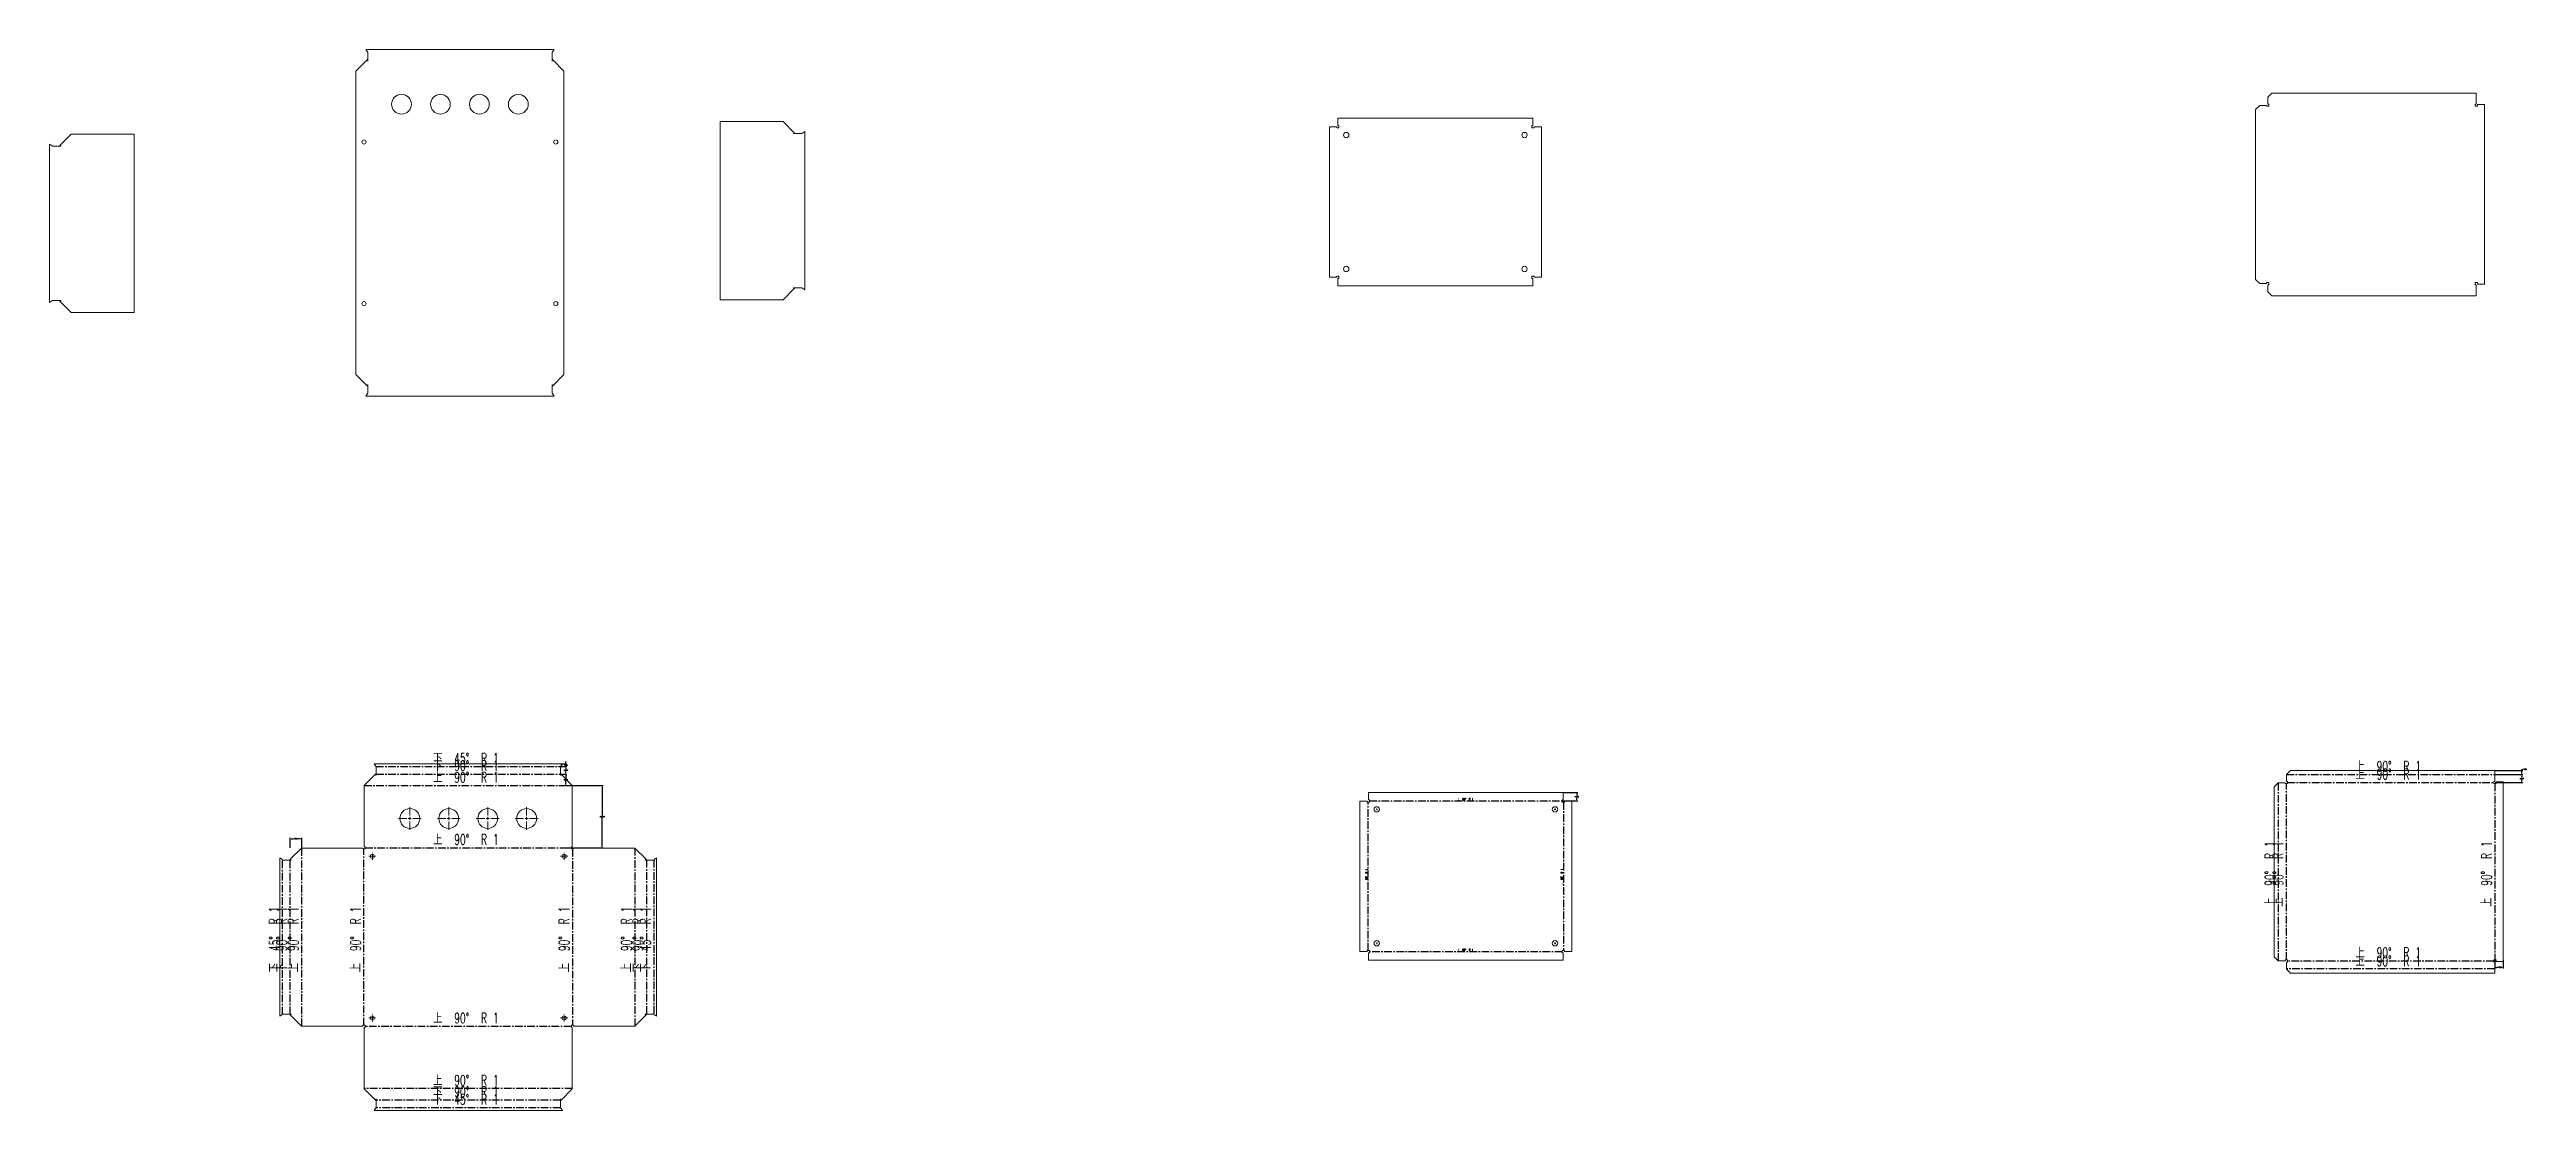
# Model space of a CAD drawing. Header units: inches. Extents: x -1581 to 435776, y -135375 to 2681.
# Drawn here: x -1039 to 3096, y 293 to 2064 of the extents above; entities that cross this region are included whole.
import ezdxf
from ezdxf.enums import TextEntityAlignment as Align

# ---------------------------------------------------------------- set-up
doc = ezdxf.new("R2010")
doc.units = ezdxf.units.IN
doc.header["$MEASUREMENT"] = 0
doc.linetypes.add('CENTERX2', pattern=[20.32, 12.7, -2.54, 2.54, -2.54])
doc.layers.add('bz', color=3, linetype='Continuous')
doc.layers.add('标注线', color=3, linetype='Continuous', lineweight=18)
doc.styles.add('DIM', font='txt.shx', dxfattribs={"width": 0.8, "bigfont": 'bigfont.shx'})
doc.styles.add('SLDTEXTSTYLE4', font='TXT', dxfattribs={"width": 0.636364, "bigfont": 'bigfont'})
doc.styles.get("Standard").update_dxf_attribs({"font": 'txt.shx'})
doc.dimstyles.new('zy', dxfattribs={"dimscale": 10, "dimtxt": 0.18, "dimasz": 0.18, "dimexe": 0.18, "dimexo": 0.0625, "dimgap": 0.09, "dimtad": 0, "dimtih": 1, "dimtoh": 1, "dimzin": 0, "dimdsep": 46, "dimtxsty": 'Standard', "dimcen": 0.09, "dimadec": 0, "dimazin": 0, "dimtfac": 1, "dimtofl": 0, "dimtmove": 0, "dimatfit": 3, "dimfxl": 0, "dimtolj": 1, "dimtzin": 0, "dimarcsym": 0})

msp = doc.modelspace()

# ---------------------------------------------------------------- texts
at = {"color": 7, "linetype": 'Continuous', "lineweight": 0, "attachment_point": 2, "style": 'SLDTEXTSTYLE4'}
for s, insert, char_height in [('\\M+189BA  45\\M+1818B  R 1', (-343.989, 889.733), 17.5), ('\\M+189BA  90\\M+1818B  R 1', (-343.989, 877.263), 17.5), ('\\M+18FE3  90\\M+1818B  R 1', (2864.774, 876.284), 17.5), ('\\M+18FE3  90\\M+1818B  R 1', (-343.989, 857.949), 17.5), ('\\M+18FE3  90\\M+1818B  R 1', (2864.806, 863.171), 17.5), ('\\M+18FE3  90\\M+1818B  R 1', (1324.418, 814.254), 3.5), ('\\M+18FE3  90\\M+1818B  R 1', (-343.989, 754.036), 17.5), ('\\M+18FE3  90\\M+1818B  R 1', (1324.418, 562.541), 3.5), ('\\M+18FE3  90\\M+1818B  R 1', (2864.774, 551.377), 17.5), ('\\M+18FE3  90\\M+1818B  R 1', (2864.806, 565.058), 17.5), ('\\M+18FE3  90\\M+1818B  R 1', (-343.989, 455.923), 17.5), ('\\M+18FE3  90\\M+1818B  R 1', (-343.989, 352.01), 17.5), ('\\M+189BA  90\\M+1818B  R 1', (-343.989, 332.696), 17.5), ('\\M+189BA  45\\M+1818B  R 1', (-343.989, 320.226), 17.5)]:
    msp.add_mtext(s, dxfattribs=dict(at, insert=insert, char_height=char_height))
at = {"color": 7, "linetype": 'Continuous', "lineweight": 0, "attachment_point": 2, "rotation": 90, "style": 'SLDTEXTSTYLE4'}
for s, insert, char_height in [('\\M+18FE3  90\\M+1818B  R 1', (2658.973, 687.515), 17.5), ('\\M+18FE3  90\\M+1818B  R 1', (2672.086, 687.515), 17.5), ('\\M+18FE3  90\\M+1818B  R 1', (3020.199, 687.515), 17.5), ('\\M+18FE3  90\\M+1818B  R 1', (1157.828, 683.078), 3.5), ('\\M+18FE3  90\\M+1818B  R 1', (1483.541, 683.078), 3.5), ('\\M+189BA  45\\M+1818B  R 1', (-672.407, 578.38), 17.5), ('\\M+189BA  90\\M+1818B  R 1', (-659.936, 578.38), 17.5), ('\\M+18FE3  90\\M+1818B  R 1', (-640.623, 578.38), 17.5), ('\\M+18FE3  90\\M+1818B  R 1', (-536.709, 578.38), 17.5), ('\\M+18FE3  90\\M+1818B  R 1', (-188.596, 578.38), 17.5), ('\\M+18FE3  90\\M+1818B  R 1', (-84.683, 578.38), 17.5), ('\\M+189BA  90\\M+1818B  R 1', (-65.37, 578.38), 17.5), ('\\M+189BA  45\\M+1818B  R 1', (-52.899, 578.38), 17.5)]:
    msp.add_mtext(s, dxfattribs=dict(at, insert=insert, char_height=char_height))

# ---------------------------------------------------------------- blocks, each defined once
blk = doc.blocks.new('SW_CENTERMARKSYMBOL_0')
at = {"color": 0, "linetype": 'Continuous', "lineweight": 0}
for p, q in [((-1, 0), (-1.2, 0)), ((0, 0), (-0.5, 0)), ((0, 1), (0, 1.2)), ((0, 0), (0, 0.5)), ((0, 0), (0, -0.5)), ((0, 0), (0.5, 0)), ((1, 0), (1.2, 0)), ((0, -1), (0, -1.2))]:
    blk.add_line(p, q, dxfattribs=at)
blk = doc.blocks.new('SW_CENTERMARKSYMBOL_1')
at = {"color": 0, "linetype": 'Continuous', "lineweight": 0}
for p, q in [((-1, 0), (-1.2, 0)), ((0, 0), (-0.5, 0)), ((0, 1), (0, 1.2)), ((0, 0), (0, 0.5)), ((0, 0), (0, -0.5)), ((0, 0), (0.5, 0)), ((1, 0), (1.2, 0)), ((0, -1), (0, -1.2))]:
    blk.add_line(p, q, dxfattribs=at)
blk = doc.blocks.new('SW_CENTERMARKSYMBOL_2')
at = {"color": 0, "linetype": 'Continuous', "lineweight": 0}
for p, q in [((-1, 0), (-1.2, 0)), ((0, 0), (-0.5, 0)), ((0, 1), (0, 1.2)), ((0, 0), (0, 0.5)), ((0, 0), (0, -0.5)), ((0, 0), (0.5, 0)), ((1, 0), (1.2, 0)), ((0, -1), (0, -1.2))]:
    blk.add_line(p, q, dxfattribs=at)
blk = doc.blocks.new('SW_CENTERMARKSYMBOL_3')
at = {"color": 0, "linetype": 'Continuous', "lineweight": 0}
for p, q in [((-1, 0), (-1.2, 0)), ((0, 0), (-0.5, 0)), ((0, 1), (0, 1.2)), ((0, 0), (0, 0.5)), ((0, 0), (0, -0.5)), ((0, 0), (0.5, 0)), ((1, 0), (1.2, 0)), ((0, -1), (0, -1.2))]:
    blk.add_line(p, q, dxfattribs=at)
blk = doc.blocks.new('SW_CENTERMARKSYMBOL_4')
at = {"color": 0, "linetype": 'Continuous', "lineweight": 0}
for p, q in [((-1, 0), (-3.8, 0)), ((0, 0), (-0.5, 0)), ((0, 1), (0, 3.8)), ((0, 0), (0, 0.5)), ((0, 0), (0, -0.5)), ((0, 0), (0.5, 0)), ((1, 0), (3.8, 0)), ((0, -1), (0, -3.8))]:
    blk.add_line(p, q, dxfattribs=at)
blk = doc.blocks.new('SW_CENTERMARKSYMBOL_5')
at = {"color": 0, "linetype": 'Continuous', "lineweight": 0}
for p, q in [((-1, 0), (-3.8, 0)), ((0, 0), (-0.5, 0)), ((0, 1), (0, 3.8)), ((0, 0), (0, 0.5)), ((0, 0), (0, -0.5)), ((0, 0), (0.5, 0)), ((1, 0), (3.8, 0)), ((0, -1), (0, -3.8))]:
    blk.add_line(p, q, dxfattribs=at)
blk = doc.blocks.new('SW_CENTERMARKSYMBOL_6')
at = {"color": 0, "linetype": 'Continuous', "lineweight": 0}
for p, q in [((-1, 0), (-3.8, 0)), ((0, 0), (-0.5, 0)), ((0, 1), (0, 3.8)), ((0, 0), (0, 0.5)), ((0, 0), (0, -0.5)), ((0, 0), (0.5, 0)), ((1, 0), (3.8, 0)), ((0, -1), (0, -3.8))]:
    blk.add_line(p, q, dxfattribs=at)
blk = doc.blocks.new('SW_CENTERMARKSYMBOL_7')
at = {"color": 0, "linetype": 'Continuous', "lineweight": 0}
for p, q in [((-1, 0), (-3.8, 0)), ((0, 0), (-0.5, 0)), ((0, 1), (0, 3.8)), ((0, 0), (0, 0.5)), ((0, 0), (0, -0.5)), ((0, 0), (0.5, 0)), ((1, 0), (3.8, 0)), ((0, -1), (0, -3.8))]:
    blk.add_line(p, q, dxfattribs=at)
blk = doc.blocks.new('*D18')
at = {"layer": 'bz', "color": 0, "lineweight": -2, "transparency": 16777216}
for p, q in [((-185.5, 871.8), (-175.2, 871.8)), ((-177, 873.6), (-177, 875.4)), ((-185.5, 867.1), (-175.2, 867.1)), ((-177, 865.3), (-177, 863.5))]:
    blk.add_line(p, q, dxfattribs=at)
at = {"layer": 'bz', "color": 0, "transparency": 16777216}
for points in [[(-177.3, 873.6), (-176.7, 873.6), (-177, 871.8)], [(-177.3, 865.3), (-176.7, 865.3), (-177, 867.1)]]:
    blk.add_solid(points, dxfattribs=at)
at = {"layer": 'Defpoints', "color": 0, "transparency": 16777216}
for p in [(-186.1, 871.8), (-177, 871.8), (-186.1, 867.1)]:
    blk.add_point(p, dxfattribs=at)
at = {"layer": 'bz', "color": 0, "transparency": 16777216, "insert": (-177, 869.4), "char_height": 1.8, "attachment_point": 5}
blk.add_mtext('\\A1;4.67', dxfattribs=at)
blk = doc.blocks.new('*D19')
at = {"layer": 'bz', "color": 0, "lineweight": -2, "transparency": 16777216}
for p, q in [((-185.7, 867.1), (-175.2, 867.1)), ((-185.7, 854.6), (-175.2, 854.6)), ((-177, 865.3), (-177, 862.7)), ((-177, 856.4), (-177, 859.1))]:
    blk.add_line(p, q, dxfattribs=at)
at = {"layer": 'bz', "color": 0, "transparency": 16777216}
for points in [[(-177.3, 865.3), (-176.7, 865.3), (-177, 867.1)], [(-177.3, 856.4), (-176.7, 856.4), (-177, 854.6)]]:
    blk.add_solid(points, dxfattribs=at)
at = {"layer": 'Defpoints', "color": 0, "transparency": 16777216}
for p in [(-186.3, 867.1), (-186.3, 854.6), (-177, 867.1)]:
    blk.add_point(p, dxfattribs=at)
at = {"layer": 'bz', "color": 0, "transparency": 16777216, "insert": (-177, 860.9), "char_height": 1.8, "attachment_point": 5}
blk.add_mtext('\\A1;12.47', dxfattribs=at)
blk = doc.blocks.new('*D20')
at = {"layer": 'bz', "color": 0, "lineweight": -2, "transparency": 16777216}
for p, q in [((-185.7, 854.6), (-175.2, 854.6)), ((-185.7, 835.3), (-175.2, 835.3)), ((-177, 852.8), (-177, 846.8)), ((-177, 837.1), (-177, 843.2))]:
    blk.add_line(p, q, dxfattribs=at)
at = {"layer": 'bz', "color": 0, "transparency": 16777216}
for points in [[(-177.3, 852.8), (-176.7, 852.8), (-177, 854.6)], [(-177.3, 837.1), (-176.7, 837.1), (-177, 835.3)]]:
    blk.add_solid(points, dxfattribs=at)
at = {"layer": 'Defpoints', "color": 0, "transparency": 16777216}
for p in [(-186.3, 854.6), (-186.3, 835.3), (-177, 835.3)]:
    blk.add_point(p, dxfattribs=at)
at = {"layer": 'bz', "color": 0, "transparency": 16777216, "insert": (-177, 845), "char_height": 1.8, "attachment_point": 5}
blk.add_mtext('\\A1;19.31', dxfattribs=at)
blk = doc.blocks.new('*D22')
at = {"layer": 'bz', "color": 0, "lineweight": -2, "transparency": 16777216}
for p, q in [((-176.3, 835.3), (-114.6, 835.3)), ((-116.4, 833.5), (-116.4, 785.2)), ((-116.4, 733.2), (-116.4, 781.6)), ((-176.3, 731.4), (-114.6, 731.4))]:
    blk.add_line(p, q, dxfattribs=at)
at = {"layer": 'bz', "color": 0, "transparency": 16777216}
for points in [[(-116.7, 833.5), (-116.1, 833.5), (-116.4, 835.3)], [(-116.7, 733.2), (-116.1, 733.2), (-116.4, 731.4)]]:
    blk.add_solid(points, dxfattribs=at)
at = {"layer": 'Defpoints', "color": 0, "transparency": 16777216}
for p in [(-177, 835.3), (-177, 731.4), (-116.4, 731.4)]:
    blk.add_point(p, dxfattribs=at)
at = {"layer": 'bz', "color": 0, "transparency": 16777216, "insert": (-116.4, 783.4), "char_height": 1.8, "attachment_point": 5}
blk.add_mtext('\\A1;103.91', dxfattribs=at)
blk = doc.blocks.new('*D23')
at = {"layer": 'bz', "color": 0, "lineweight": -2, "transparency": 16777216}
for p, q in [((-637.3, 731.7), (-637.3, 748.4)), ((-635.5, 746.6), (-631.5, 746.6)), ((-619.8, 746.6), (-623.7, 746.6)), ((-618, 731.7), (-618, 748.4))]:
    blk.add_line(p, q, dxfattribs=at)
at = {"layer": 'bz', "color": 0, "transparency": 16777216}
for points in [[(-635.5, 746.9), (-635.5, 746.3), (-637.3, 746.6)], [(-619.8, 746.9), (-619.8, 746.3), (-618, 746.6)]]:
    blk.add_solid(points, dxfattribs=at)
at = {"layer": 'Defpoints', "color": 0, "transparency": 16777216}
for p in [(-637.3, 746.6), (-637.3, 731.1), (-618, 731.1)]:
    blk.add_point(p, dxfattribs=at)
at = {"layer": 'bz', "color": 0, "transparency": 16777216, "insert": (-627.6, 746.6), "char_height": 1.8, "attachment_point": 5}
blk.add_mtext('\\A1;19.31', dxfattribs=at)
blk = doc.blocks.new('*D24')
at = {"layer": 'bz', "color": 0, "lineweight": -2, "transparency": 16777216}
for p, q in [((1486.8, 823.8), (1512.1, 823.8)), ((1486.8, 809.7), (1512.1, 809.7)), ((1510.3, 822), (1510.3, 818.6)), ((1510.3, 811.5), (1510.3, 815))]:
    blk.add_line(p, q, dxfattribs=at)
at = {"layer": 'bz', "color": 0, "transparency": 16777216}
for points in [[(1510, 822), (1510.6, 822), (1510.3, 823.8)], [(1510, 811.5), (1510.6, 811.5), (1510.3, 809.7)]]:
    blk.add_solid(points, dxfattribs=at)
at = {"layer": 'Defpoints', "color": 0, "transparency": 16777216}
for p in [(1486.2, 823.8), (1486.2, 809.7), (1510.3, 823.8)]:
    blk.add_point(p, dxfattribs=at)
at = {"layer": 'bz', "color": 0, "transparency": 16777216, "insert": (1510.3, 816.8), "char_height": 1.8, "attachment_point": 5}
blk.add_mtext('\\A1;14.06', dxfattribs=at)
blk = doc.blocks.new('*D25')
at = {"layer": 'bz', "color": 0, "lineweight": -2, "transparency": 16777216}
for p, q in [((3043.1, 860.7), (3089.6, 860.7)), ((3043.1, 853.7), (3089.6, 853.7)), ((3087.8, 860.7), (3087.8, 862.5)), ((3087.8, 862.5), (3089.6, 862.5)), ((3087.8, 855.5), (3087.8, 858.9))]:
    blk.add_line(p, q, dxfattribs=at)
at = {"layer": 'bz', "color": 0, "transparency": 16777216}
for points in [[(3087.5, 858.9), (3088.1, 858.9), (3087.8, 860.7)], [(3087.5, 855.5), (3088.1, 855.5), (3087.8, 853.7)]]:
    blk.add_solid(points, dxfattribs=at)
at = {"layer": 'Defpoints', "color": 0, "transparency": 16777216}
for p in [(3042.5, 860.7), (3042.5, 853.7), (3087.8, 860.7)]:
    blk.add_point(p, dxfattribs=at)
at = {"layer": 'bz', "color": 0, "transparency": 16777216, "insert": (3093.1, 862.5), "char_height": 1.8, "attachment_point": 5}
blk.add_mtext('\\A1;7.06', dxfattribs=at)
blk = doc.blocks.new('*D26')
at = {"layer": 'bz', "color": 0, "lineweight": -2, "transparency": 16777216}
for p, q in [((3043.1, 853.7), (3089.6, 853.7)), ((3043.1, 840.5), (3089.6, 840.5)), ((3087.8, 851.9), (3087.8, 848.9)), ((3087.8, 842.3), (3087.8, 845.3))]:
    blk.add_line(p, q, dxfattribs=at)
at = {"layer": 'bz', "color": 0, "transparency": 16777216}
for points in [[(3087.5, 851.9), (3088.1, 851.9), (3087.8, 853.7)], [(3087.5, 842.3), (3088.1, 842.3), (3087.8, 840.5)]]:
    blk.add_solid(points, dxfattribs=at)
at = {"layer": 'Defpoints', "color": 0, "transparency": 16777216}
for p in [(3042.5, 853.7), (3042.5, 840.5), (3087.8, 840.5)]:
    blk.add_point(p, dxfattribs=at)
at = {"layer": 'bz', "color": 0, "transparency": 16777216, "insert": (3087.8, 847.1), "char_height": 1.8, "attachment_point": 5}
blk.add_mtext('\\A1;13.11', dxfattribs=at)
blk = doc.blocks.new('*D27')
at = {"layer": 'bz', "color": 0, "lineweight": -2, "transparency": 16777216}
for p, q in [((3042.8, 543.7), (3042.8, 530.1)), ((3056.9, 543.7), (3056.9, 530.1)), ((3044.6, 531.9), (3045.8, 531.9)), ((3055.1, 531.9), (3053.9, 531.9))]:
    blk.add_line(p, q, dxfattribs=at)
at = {"layer": 'bz', "color": 0, "transparency": 16777216}
for points in [[(3044.6, 532.2), (3044.6, 531.6), (3042.8, 531.9)], [(3055.1, 532.2), (3055.1, 531.6), (3056.9, 531.9)]]:
    blk.add_solid(points, dxfattribs=at)
at = {"layer": 'Defpoints', "color": 0, "transparency": 16777216}
for p in [(3042.8, 544.3), (3056.9, 544.3), (3056.9, 531.9)]:
    blk.add_point(p, dxfattribs=at)
at = {"layer": 'bz', "color": 0, "transparency": 16777216, "insert": (3049.9, 531.9), "char_height": 1.8, "attachment_point": 5}
blk.add_mtext('\\A1;14.06', dxfattribs=at)
blk = doc.blocks.new('*T28')
at = {"color": 0, "linetype": 'ByBlock', "lineweight": -2, "transparency": 16777216}
for p, q in [((0, 0), (127, 0)), ((0, 0), (0, -78)), ((63.5, 0), (63.5, -78)), ((127, 0), (127, -78)), ((0, -39), (127, -39)), ((0, -78), (127, -78))]:
    blk.add_line(p, q, dxfattribs=at)
at = {"color": 0, "transparency": 16777216, "char_height": 10, "width": 60.5, "attachment_point": 5}
for s, insert in [('{\\fSimSun|b0|i0|c134|p2;料 厚}', (31.75, -19.5)), ('{\\fSimSun|b0|i0|c134|p2;件 数}', (95.25, -19.5))]:
    blk.add_mtext(s, dxfattribs=dict(at, insert=insert))
blk = doc.blocks.new('圆心打标')
at = {"layer": '标注线'}
for p, q in [((-2.5, 0), (2.5, 0)), ((0, 2.5), (0, -2.5))]:
    blk.add_line(p, q, dxfattribs=at)
blk = doc.blocks.new('拆图参数')
blk.add_blockref('*T28', (-63.5, 78))
at = {"layer": '标注线'}
blk.add_blockref('圆心打标', (67219.69, -21339.81), dxfattribs=at)
at = {"style": 'DIM', "width": 0.8}
blk.add_attdef('6', text='', height=10, dxfattribs=at).set_placement((-37.13, 18.91), align=Align.MIDDLE_LEFT)
blk.add_attdef('1', text='', height=10, dxfattribs=at).set_placement((36.65, 19.27), align=Align.MIDDLE_CENTER)

# ---------------------------------------------------------------- dimensions: what is measured, and where the dimension line sits
at = {"layer": 'bz'}
for base, p1, p2, picture, middle in [((-176.955, 871.773), (-186.092, 867.102), (-186.092, 871.773), '*D18', (-176.955, 869.437)), ((-176.955, 867.102), (-186.292, 854.631), (-186.292, 867.102), '*D19', (-176.955, 860.866)), ((-176.955, 835.318), (-186.292, 854.631), (-186.292, 835.318), '*D20', (-176.955, 844.974)), ((-116.411, 731.404), (-176.955, 835.318), (-176.955, 731.404), '*D22', (-116.411, 783.361)), ((3087.804, 860.709), (3042.474, 853.652), (3042.474, 860.709), '*D25', (3093.054, 862.509)), ((3087.804, 840.539), (3042.474, 853.652), (3042.474, 840.539), '*D26', (3087.804, 847.096)), ((1510.31, 823.785), (1486.211, 809.728), (1486.211, 823.785), '*D24', (1510.31, 816.756))]:
    dim = msp.add_linear_dim(base=base, p1=p1, p2=p2, angle=90, dimstyle='zy', dxfattribs=at)
    dim.commit()
    dim.dimension.update_dxf_attribs({"geometry": picture, "text_midpoint": middle})
for base, p1, p2, picture, middle in [((-637.304, 746.581), (-617.991, 731.077), (-637.304, 731.077), '*D23', (-627.648, 746.581)), ((3056.887, 531.934), (3042.831, 544.283), (3056.887, 544.283), '*D27', (3049.859, 531.934))]:
    dim = msp.add_linear_dim(base=base, p1=p1, p2=p2, dimstyle='zy', dxfattribs=at)
    dim.commit()
    dim.dimension.update_dxf_attribs({"geometry": picture, "text_midpoint": middle})

# ---------------------------------------------------------------- linework, layer by layer
at = {"color": 7, "linetype": 'Continuous', "lineweight": 15}
for p, q in [((-508.849, 2046.954), (-527.639, 2028.164)), ((-527.639, 2028.164), (-527.639, 1624.024)), ((-508.741, 2060.967), (-511.142, 2064.362)), ((-196.678, 2064.362), (-511.142, 2064.362)), ((-508.849, 2046.954), (-508.839, 2046.954)), ((-508.239, 2046.964), (-508.839, 2046.964)), ((-508.839, 2046.954), (-508.839, 2046.964)), ((-507.639, 2059.408), (-508.741, 2060.967)), ((-508.239, 2045.364), (-508.239, 2046.964)), ((-507.639, 2045.364), (-508.239, 2045.364)), ((-507.639, 2045.364), (-507.639, 2059.408)), ((-199.079, 2060.967), (-200.181, 2059.408)), ((-200.181, 2059.408), (-200.181, 2045.364)), ((-199.581, 2045.364), (-200.181, 2045.364)), ((-199.581, 2046.964), (-199.581, 2045.364)), ((-198.981, 2046.964), (-199.581, 2046.964)), ((-196.678, 2064.362), (-199.079, 2060.967)), ((-198.981, 2046.954), (-198.981, 2046.964)), ((-198.971, 2046.954), (-198.981, 2046.954)), ((-180.181, 2028.164), (-198.971, 2046.954)), ((-180.181, 1624.024), (-180.181, 2028.164)), ((2670.661, 1991.627), (2663.861, 1984.827)), ((2663.861, 1984.827), (2663.861, 1973.314)), ((3011.326, 1991.627), (2670.661, 1991.627)), ((3011.326, 1991.627), (3011.326, 1973.314)), ((185.496, 1943.963), (80.455, 1943.963)), ((80.455, 1646.504), (80.455, 1943.963)), ((204.286, 1925.173), (185.496, 1943.963)), ((1111.727, 1949.623), (1111.727, 1937.423)), ((1111.727, 1949.623), (1436.786, 1949.623)), ((1436.786, 1937.423), (1436.786, 1949.623)), ((2650.199, 1971.165), (2643.399, 1964.365)), ((2643.399, 1964.365), (2643.399, 1680.436)), ((2661.712, 1971.165), (2650.199, 1971.165)), ((2661.712, 1971.165), (2661.712, 1969.601)), ((2661.712, 1969.601), (2665.426, 1969.601)), ((2665.426, 1973.314), (2663.861, 1973.314)), ((2665.426, 1969.601), (2665.426, 1973.314)), ((3011.326, 1973.314), (3009.826, 1973.314)), ((3009.826, 1973.314), (3009.826, 1969.601)), ((3009.826, 1969.601), (3013.539, 1969.601)), ((3013.539, 1969.601), (3013.539, 1972.401)), ((3025.739, 1972.401), (3013.539, 1972.401)), ((3025.739, 1672.401), (3025.739, 1972.401)), ((-1038.906, 1906.336), (-1038.906, 1641.871)), ((-1038.906, 1906.336), (-1033.952, 1902.833)), ((-1033.952, 1902.833), (-1019.908, 1902.833)), ((-1021.508, 1904.033), (-1021.508, 1903.433)), ((-1021.498, 1904.033), (-1021.508, 1904.033)), ((-1021.508, 1903.433), (-1019.908, 1903.433)), ((-1002.708, 1922.833), (-1021.498, 1904.043)), ((-1021.498, 1904.043), (-1021.498, 1904.033)), ((-1019.908, 1903.433), (-1019.908, 1902.833)), ((-897.666, 1922.833), (-1002.708, 1922.833)), ((-897.666, 1922.833), (-897.666, 1625.374)), ((202.696, 1924.563), (204.296, 1924.563)), ((202.696, 1923.963), (202.696, 1924.563)), ((202.696, 1923.963), (216.741, 1923.963)), ((204.286, 1925.173), (204.286, 1925.163)), ((204.286, 1925.163), (204.296, 1925.163)), ((204.296, 1924.563), (204.296, 1925.163)), ((216.741, 1923.963), (218.438, 1925.163)), ((218.438, 1925.163), (221.695, 1927.466)), ((221.695, 1663.001), (221.695, 1927.466)), ((1097.343, 1684.18), (1097.343, 1935.239)), ((1109.543, 1935.239), (1097.343, 1935.239)), ((1109.543, 1935.239), (1109.543, 1933.71)), ((1113.256, 1933.71), (1109.543, 1933.71)), ((1113.256, 1937.423), (1111.727, 1937.423)), ((1113.256, 1937.423), (1113.256, 1933.71)), ((1436.786, 1937.423), (1435.256, 1937.423)), ((1435.256, 1933.71), (1435.256, 1937.423)), ((1438.97, 1933.71), (1435.256, 1933.71)), ((1438.97, 1933.71), (1438.97, 1935.239)), ((1451.17, 1935.239), (1438.97, 1935.239)), ((1451.17, 1935.239), (1451.17, 1684.18)), ((185.496, 1646.504), (204.286, 1665.294)), ((216.741, 1666.504), (202.696, 1666.504)), ((202.696, 1665.904), (202.696, 1666.504)), ((204.296, 1665.904), (202.696, 1665.904)), ((204.286, 1665.304), (204.296, 1665.304)), ((204.286, 1665.294), (204.286, 1665.304)), ((204.296, 1665.304), (204.296, 1665.904)), ((218.438, 1665.304), (216.741, 1666.504)), ((221.695, 1663.001), (218.438, 1665.304)), ((1097.343, 1684.18), (1109.543, 1684.18)), ((1109.543, 1685.71), (1113.256, 1685.71)), ((1109.543, 1685.71), (1109.543, 1684.18)), ((1111.727, 1681.996), (1113.256, 1681.996)), ((1111.727, 1681.996), (1111.727, 1669.796)), ((1436.786, 1669.796), (1111.727, 1669.796)), ((1113.256, 1685.71), (1113.256, 1681.996)), ((1435.256, 1685.71), (1438.97, 1685.71)), ((1435.256, 1681.996), (1435.256, 1685.71)), ((1435.256, 1681.996), (1436.786, 1681.996)), ((1436.786, 1669.796), (1436.786, 1681.996)), ((1438.97, 1684.18), (1438.97, 1685.71)), ((1438.97, 1684.18), (1451.17, 1684.18)), ((2643.399, 1680.436), (2650.199, 1673.636)), ((2650.199, 1673.636), (2661.712, 1673.636)), ((2665.426, 1675.201), (2661.712, 1675.201)), ((2661.712, 1675.201), (2661.712, 1673.636)), ((2663.861, 1671.487), (2663.861, 1659.974)), ((2663.861, 1671.487), (2665.426, 1671.487)), ((2663.861, 1659.974), (2670.661, 1653.174)), ((2665.426, 1671.487), (2665.426, 1675.201)), ((3013.539, 1675.201), (3009.826, 1675.201)), ((3009.826, 1675.201), (3009.826, 1671.487)), ((3009.826, 1671.487), (3011.326, 1671.487)), ((3011.326, 1671.487), (3011.326, 1653.174)), ((3013.539, 1672.401), (3013.539, 1675.201)), ((3013.539, 1672.401), (3025.739, 1672.401)), ((-1038.906, 1641.871), (-1035.511, 1644.272)), ((-1033.952, 1645.374), (-1035.511, 1644.272)), ((-1019.908, 1645.374), (-1033.952, 1645.374)), ((-1021.508, 1644.774), (-1021.508, 1644.174)), ((-1019.908, 1644.774), (-1021.508, 1644.774)), ((-1021.498, 1644.174), (-1021.508, 1644.174)), ((-1021.498, 1644.164), (-1021.498, 1644.174)), ((-1002.708, 1625.374), (-1021.498, 1644.164)), ((-1019.908, 1645.374), (-1019.908, 1644.774)), ((-1002.708, 1625.374), (-897.666, 1625.374)), ((-527.639, 1624.024), (-527.639, 1521.711)), ((-180.181, 1521.711), (-180.181, 1624.024)), ((80.455, 1646.504), (185.496, 1646.504)), ((2670.661, 1653.174), (3011.326, 1653.174)), ((-508.849, 1502.921), (-527.639, 1521.711)), ((-508.839, 1488.769), (-511.142, 1485.512)), ((-508.849, 1502.921), (-508.839, 1502.921)), ((-508.839, 1502.921), (-508.839, 1502.911)), ((-508.839, 1502.911), (-508.239, 1502.911)), ((-508.839, 1488.769), (-507.639, 1490.466)), ((-508.239, 1504.511), (-507.639, 1504.511)), ((-508.239, 1502.911), (-508.239, 1504.511)), ((-507.639, 1490.466), (-507.639, 1504.511)), ((-200.181, 1504.511), (-199.581, 1504.511)), ((-200.181, 1504.511), (-200.181, 1490.466)), ((-200.181, 1490.466), (-198.981, 1488.769)), ((-199.581, 1504.511), (-199.581, 1502.911)), ((-199.581, 1502.911), (-198.981, 1502.911)), ((-198.971, 1502.921), (-198.981, 1502.921)), ((-198.981, 1502.921), (-198.981, 1502.911)), ((-198.981, 1488.769), (-196.678, 1485.512)), ((-198.971, 1502.921), (-180.181, 1521.711)), ((-511.142, 1485.512), (-196.678, 1485.512)), ((-494.95, 868.516), (-497.253, 871.773)), ((-182.789, 871.773), (-497.253, 871.773)), ((-494.95, 868.516), (-494.656, 868.516)), ((-494.656, 868.516), (-494.852, 868.377)), ((-493.75, 866.819), (-494.852, 868.377)), ((-185.19, 868.377), (-186.292, 866.819)), ((-185.386, 868.516), (-185.092, 868.516)), ((-185.19, 868.377), (-185.386, 868.516)), ((-182.789, 871.773), (-185.092, 868.516)), ((-494.96, 854.364), (-513.75, 835.574)), ((-513.75, 835.574), (-513.75, 733.261)), ((-494.96, 854.364), (-494.95, 854.364)), ((-494.35, 854.374), (-494.95, 854.374)), ((-494.95, 854.364), (-494.95, 854.374)), ((-494.35, 852.774), (-494.35, 854.374)), ((-493.75, 852.774), (-494.35, 852.774)), ((-493.75, 852.774), (-493.75, 866.819)), ((-186.292, 866.819), (-186.292, 852.774)), ((-185.692, 852.774), (-186.292, 852.774)), ((-185.692, 854.374), (-185.692, 852.774)), ((-185.092, 854.374), (-185.692, 854.374)), ((-185.092, 854.364), (-185.092, 854.374)), ((-185.082, 854.364), (-185.092, 854.364)), ((-166.292, 835.574), (-185.082, 854.364)), ((-166.292, 733.261), (-166.292, 835.574)), ((2681.348, 840.247), (2674.548, 833.447)), ((2674.548, 833.447), (2674.548, 549.518)), ((2692.861, 840.247), (2681.348, 840.247)), ((2692.861, 840.247), (2692.861, 838.683)), ((2692.861, 838.683), (2696.574, 838.683)), ((2701.81, 860.709), (2695.01, 853.909)), ((2695.01, 853.909), (2695.01, 842.396)), ((2696.574, 842.396), (2695.01, 842.396)), ((2696.574, 838.683), (2696.574, 842.396)), ((3042.474, 860.709), (2701.81, 860.709)), ((3042.474, 842.396), (3040.974, 842.396)), ((3040.974, 842.396), (3040.974, 838.683)), ((3040.974, 838.683), (3044.687, 838.683)), ((3042.474, 860.709), (3042.474, 842.396)), ((3044.687, 838.683), (3044.687, 841.483)), ((3056.887, 841.483), (3044.687, 841.483)), ((3056.887, 541.483), (3056.887, 841.483)), ((1148.298, 558.342), (1148.298, 809.401)), ((1160.498, 809.401), (1148.298, 809.401)), ((1160.498, 809.401), (1160.498, 807.871)), ((1164.211, 807.871), (1160.498, 807.871)), ((1162.682, 823.785), (1162.682, 811.585)), ((1162.682, 823.785), (1487.74, 823.785)), ((1164.211, 811.585), (1162.682, 811.585)), ((1164.211, 811.585), (1164.211, 807.871)), ((1487.74, 811.585), (1486.211, 811.585)), ((1486.211, 807.871), (1486.211, 811.585)), ((1489.924, 807.871), (1486.211, 807.871)), ((1487.74, 811.585), (1487.74, 823.785)), ((1489.924, 807.871), (1489.924, 809.401)), ((1502.124, 809.401), (1489.924, 809.401)), ((1502.124, 809.401), (1502.124, 558.342)), ((-654.446, 714.58), (-654.446, 450.116)), ((-654.446, 714.58), (-651.189, 712.277)), ((-651.189, 711.983), (-651.189, 712.277)), ((-651.051, 712.179), (-651.189, 711.983)), ((-651.051, 712.179), (-649.492, 711.077)), ((-649.492, 711.077), (-635.448, 711.077)), ((-637.048, 712.277), (-637.048, 711.677)), ((-637.038, 712.277), (-637.048, 712.277)), ((-637.048, 711.677), (-635.448, 711.677)), ((-618.248, 731.077), (-637.038, 712.287)), ((-637.038, 712.287), (-637.038, 712.277)), ((-635.448, 711.677), (-635.448, 711.077)), ((-515.934, 731.077), (-618.248, 731.077)), ((-515.934, 731.077), (-515.934, 729.548)), ((-515.934, 729.548), (-512.221, 729.548)), ((-512.221, 733.261), (-513.75, 733.261)), ((-512.221, 729.548), (-512.221, 733.261)), ((-166.292, 733.261), (-167.821, 733.261)), ((-167.821, 733.261), (-167.821, 729.548)), ((-167.821, 729.548), (-164.108, 729.548)), ((-164.108, 729.548), (-164.108, 731.077)), ((-61.795, 731.077), (-164.108, 731.077)), ((-43.005, 712.287), (-61.795, 731.077)), ((-44.595, 711.677), (-42.995, 711.677)), ((-44.595, 711.077), (-44.595, 711.677)), ((-44.595, 711.077), (-30.55, 711.077)), ((-43.005, 712.287), (-43.005, 712.277)), ((-43.005, 712.277), (-42.995, 712.277)), ((-42.995, 711.677), (-42.995, 712.277)), ((-30.55, 711.077), (-28.992, 712.179)), ((-28.853, 711.983), (-28.992, 712.179)), ((-28.853, 712.277), (-25.596, 714.58)), ((-28.853, 712.277), (-28.853, 711.983)), ((-25.596, 450.116), (-25.596, 714.58)), ((1148.298, 558.342), (1160.498, 558.342)), ((1160.498, 559.871), (1164.211, 559.871)), ((1160.498, 559.871), (1160.498, 558.342)), ((1162.682, 556.158), (1164.211, 556.158)), ((1162.682, 556.158), (1162.682, 543.958)), ((1487.74, 543.958), (1162.682, 543.958)), ((1164.211, 559.871), (1164.211, 556.158)), ((1486.211, 559.871), (1489.924, 559.871)), ((1486.211, 556.158), (1486.211, 559.871)), ((1486.211, 556.158), (1487.74, 556.158)), ((1487.74, 543.958), (1487.74, 556.158)), ((1489.924, 558.342), (1489.924, 559.871)), ((1489.924, 558.342), (1502.124, 558.342)), ((2674.548, 549.518), (2681.348, 542.718)), ((2681.348, 542.718), (2692.861, 542.718)), ((2696.574, 544.283), (2692.861, 544.283)), ((2692.861, 544.283), (2692.861, 542.718)), ((2695.01, 540.569), (2695.01, 529.056)), ((2695.01, 540.569), (2696.574, 540.569)), ((2696.574, 540.569), (2696.574, 544.283)), ((3044.687, 544.283), (3040.974, 544.283)), ((3040.974, 544.283), (3040.974, 540.569)), ((3040.974, 540.569), (3042.474, 540.569)), ((3042.474, 540.569), (3042.474, 522.256)), ((3044.687, 541.483), (3044.687, 544.283)), ((3044.687, 541.483), (3056.887, 541.483)), ((2695.01, 529.056), (2701.81, 522.256)), ((2701.81, 522.256), (3042.474, 522.256)), ((-654.446, 450.116), (-651.189, 452.419)), ((-651.189, 452.712), (-651.051, 452.517)), ((-651.189, 452.419), (-651.189, 452.712)), ((-649.492, 453.619), (-651.051, 452.517)), ((-635.448, 453.619), (-649.492, 453.619)), ((-637.048, 453.019), (-637.048, 452.419)), ((-635.448, 453.019), (-637.048, 453.019)), ((-637.038, 452.419), (-637.048, 452.419)), ((-637.038, 452.409), (-637.038, 452.419)), ((-618.248, 433.619), (-637.038, 452.409)), ((-635.448, 453.619), (-635.448, 453.019)), ((-618.248, 433.619), (-515.934, 433.619)), ((-512.221, 435.148), (-515.934, 435.148)), ((-515.934, 435.148), (-515.934, 433.619)), ((-513.75, 431.435), (-513.75, 329.121)), ((-513.75, 431.435), (-512.221, 431.435)), ((-512.221, 431.435), (-512.221, 435.148)), ((-164.108, 435.148), (-167.821, 435.148)), ((-167.821, 435.148), (-167.821, 431.435)), ((-167.821, 431.435), (-166.292, 431.435)), ((-166.292, 329.121), (-166.292, 431.435)), ((-164.108, 433.619), (-164.108, 435.148)), ((-164.108, 433.619), (-61.795, 433.619)), ((-61.795, 433.619), (-43.005, 452.409)), ((-30.55, 453.619), (-44.595, 453.619)), ((-44.595, 453.019), (-44.595, 453.619)), ((-42.995, 453.019), (-44.595, 453.019)), ((-43.005, 452.419), (-42.995, 452.419)), ((-43.005, 452.409), (-43.005, 452.419)), ((-42.995, 452.419), (-42.995, 453.019)), ((-28.992, 452.517), (-30.55, 453.619)), ((-28.992, 452.517), (-28.853, 452.712)), ((-28.853, 452.712), (-28.853, 452.419)), ((-25.596, 450.116), (-28.853, 452.419)), ((-494.96, 310.331), (-513.75, 329.121)), ((-494.95, 296.18), (-497.253, 292.923)), ((-497.253, 292.923), (-182.789, 292.923)), ((-494.96, 310.331), (-494.95, 310.331)), ((-494.95, 310.331), (-494.95, 310.321)), ((-494.95, 310.321), (-494.35, 310.321)), ((-494.656, 296.18), (-494.95, 296.18)), ((-494.852, 296.318), (-493.75, 297.877)), ((-494.852, 296.318), (-494.656, 296.18)), ((-494.35, 311.921), (-493.75, 311.921)), ((-494.35, 310.321), (-494.35, 311.921)), ((-493.75, 297.877), (-493.75, 311.921)), ((-186.292, 311.921), (-185.692, 311.921)), ((-186.292, 311.921), (-186.292, 297.877)), ((-186.292, 297.877), (-185.19, 296.318)), ((-185.692, 311.921), (-185.692, 310.321)), ((-185.692, 310.321), (-185.092, 310.321)), ((-185.386, 296.18), (-185.19, 296.318)), ((-185.092, 296.18), (-185.386, 296.18)), ((-185.082, 310.331), (-185.092, 310.331)), ((-185.092, 310.331), (-185.092, 310.321)), ((-185.092, 296.18), (-182.789, 292.923)), ((-185.082, 310.331), (-166.292, 329.121))]:
    msp.add_line(p, q, dxfattribs=at)
at = {"color": 7, "linetype": 'CENTERX2'}
for p, q in [((-513.75, 835.318), (-166.292, 835.318)), ((-493.95, 867.102), (-186.092, 867.102)), ((-493.75, 854.631), (-186.292, 854.631)), ((2681.604, 542.718), (2681.604, 840.247)), ((2694.718, 544.283), (2694.718, 838.683)), ((2695.01, 853.652), (3042.474, 853.652)), ((2696.574, 840.539), (3040.974, 840.539)), ((3042.831, 838.683), (3042.831, 544.283)), ((1162.354, 559.871), (1162.354, 807.871)), ((1164.211, 809.728), (1486.211, 809.728)), ((1488.068, 807.871), (1488.068, 559.871)), ((-649.775, 453.418), (-649.775, 711.277)), ((-637.304, 453.619), (-637.304, 711.077)), ((-617.991, 433.619), (-617.991, 731.077)), ((-514.078, 435.148), (-514.078, 729.548)), ((-512.221, 731.404), (-167.821, 731.404)), ((-165.964, 729.548), (-165.964, 435.148)), ((-62.051, 731.077), (-62.051, 433.619)), ((-42.738, 711.077), (-42.738, 453.619)), ((-30.267, 711.277), (-30.267, 453.418)), ((1486.211, 558.015), (1164.211, 558.015)), ((3040.974, 542.426), (2696.574, 542.426)), ((3042.474, 529.313), (2695.01, 529.313)), ((-167.821, 433.291), (-512.221, 433.291)), ((-166.292, 329.378), (-513.75, 329.378)), ((-186.092, 297.594), (-493.95, 297.594)), ((-186.292, 310.065), (-493.75, 310.065))]:
    msp.add_line(p, q, dxfattribs=at)
at = {"color": 7, "linetype": 'Continuous', "lineweight": 15}
for centre, radius in [((-451.41, 1973.05), 16.5), ((-386.41, 1973.05), 16.5), ((-321.41, 1973.05), 16.5), ((-256.41, 1973.05), 16.5), ((-513.91, 1909.937), 3.5), ((-193.91, 1909.937), 3.5), ((1125.456, 1921.51), 4.5), ((1423.056, 1921.51), 4.5), ((1125.456, 1697.91), 4.5), ((1423.056, 1697.91), 4.5), ((-513.91, 1639.937), 3.5), ((-193.91, 1639.937), 3.5), ((-437.521, 780.461), 16.5), ((-372.521, 780.461), 16.5), ((-307.521, 780.461), 16.5), ((-242.521, 780.461), 16.5), ((1176.411, 795.671), 4.5), ((1474.011, 795.671), 4.5), ((-500.021, 717.348), 3.5), ((-180.021, 717.348), 3.5), ((1176.411, 572.071), 4.5), ((1474.011, 572.071), 4.5), ((-500.021, 447.348), 3.5), ((-180.021, 447.348), 3.5)]:
    msp.add_circle(centre, radius, dxfattribs=at)

# ---------------------------------------------------------------- block references
at = {"color": 7, "linetype": 'Continuous', "lineweight": 0, "xscale": 5, "yscale": 5, "zscale": 5}
for name, p in [('SW_CENTERMARKSYMBOL_6', (-437.521, 780.461)), ('SW_CENTERMARKSYMBOL_5', (-372.521, 780.461)), ('SW_CENTERMARKSYMBOL_4', (-307.521, 780.461)), ('SW_CENTERMARKSYMBOL_7', (-242.521, 780.461)), ('SW_CENTERMARKSYMBOL_3', (-500.021, 717.348)), ('SW_CENTERMARKSYMBOL_0', (-180.021, 717.348)), ('SW_CENTERMARKSYMBOL_2', (-500.021, 447.348)), ('SW_CENTERMARKSYMBOL_1', (-180.021, 447.348))]:
    msp.add_blockref(name, p, dxfattribs=at)
at = {"color": 7, "linetype": 'Continuous', "lineweight": 0}
for name, p in [('SW_CENTERMARKSYMBOL_3', (1176.411, 795.671)), ('SW_CENTERMARKSYMBOL_0', (1474.011, 795.671)), ('SW_CENTERMARKSYMBOL_2', (1176.411, 572.071)), ('SW_CENTERMARKSYMBOL_1', (1474.011, 572.071))]:
    msp.add_blockref(name, p, dxfattribs=at)
at = {"layer": 'bz', "xscale": 6.44131958159337, "yscale": 6.44131958159337, "zscale": 6.44131958159337}
for p in [(-253.785, 2178.429), (649.392, 2178.429), (1527.248, 2178.429), (2776.505, 2178.429), (-1171.537, 2097.327)]:
    msp.add_blockref('拆图参数', p, dxfattribs=at).add_auto_attribs({'1': '1', '6': '1.2'})

msp.set_redraw_order([(e.dxf.handle, doc.entitydb.next_handle()) for e in msp.query("TEXT MTEXT ATTDEF DIMENSION ARC_DIMENSION")])  # texts and dimensions are drawn at this point

doc.saveas('drawing.dxf')
